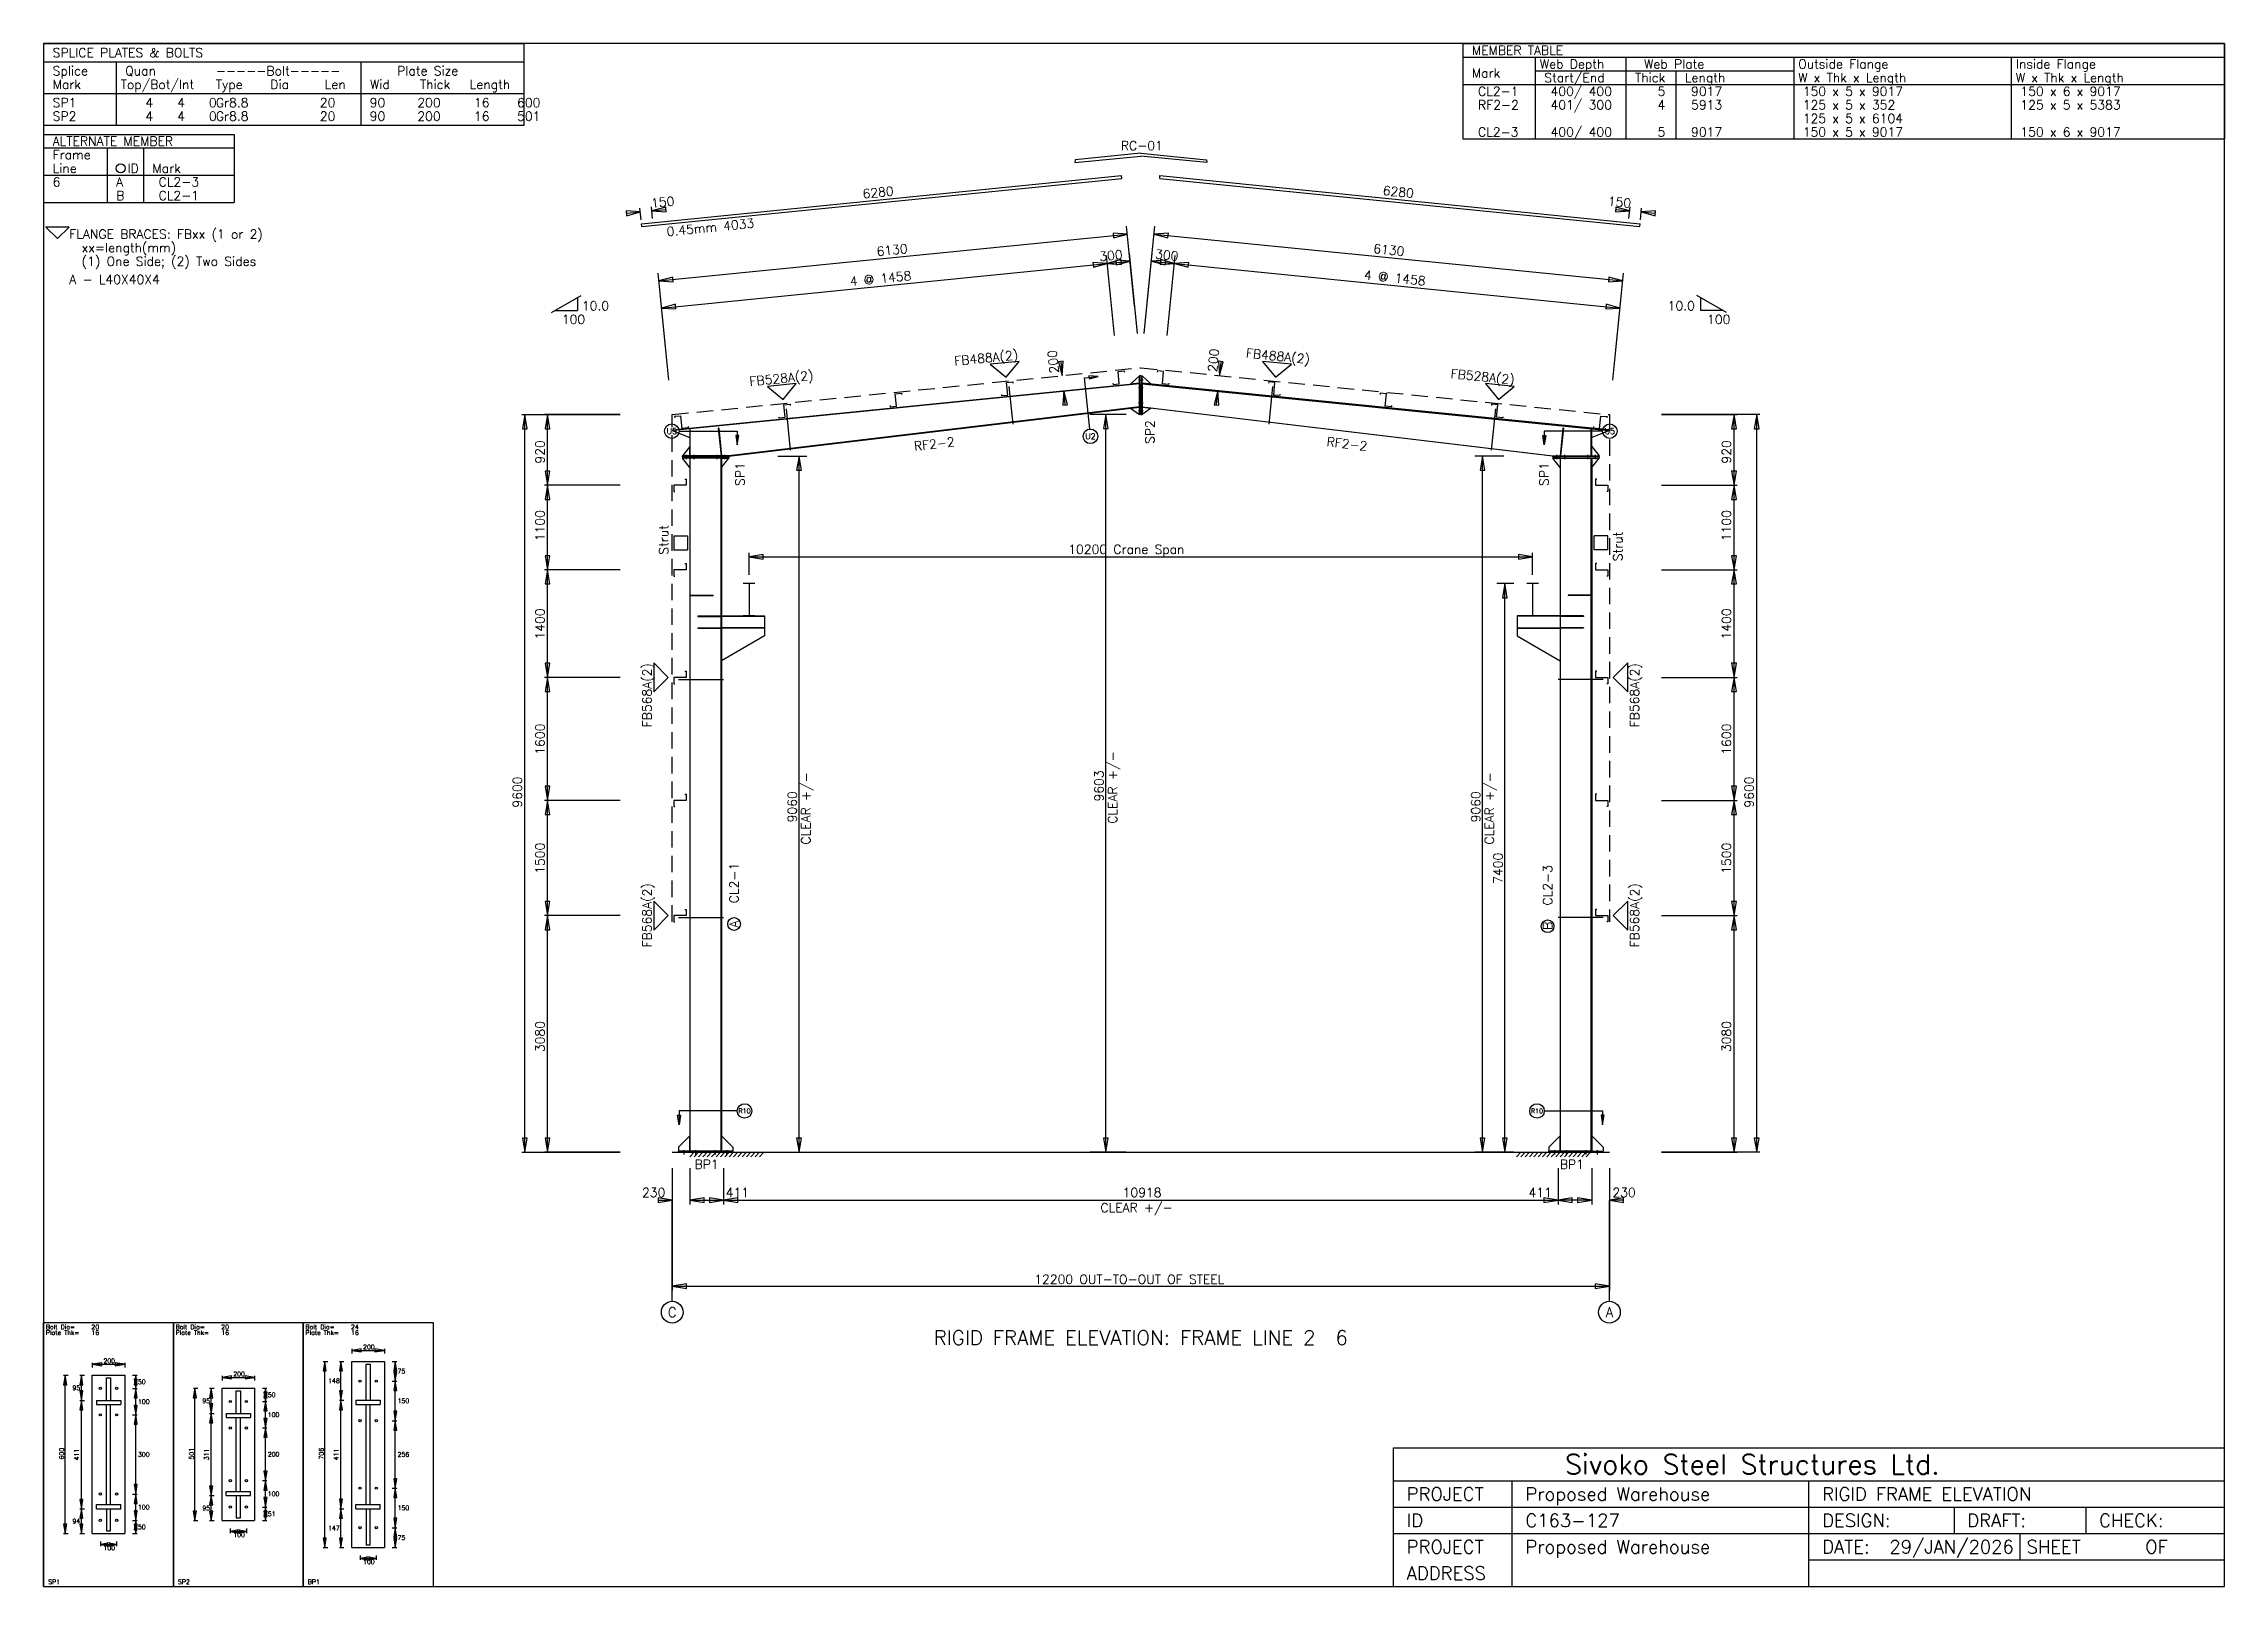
# Model space of a CAD drawing. Extents: x 0 to 28390, y 0 to 20076.
import ezdxf
from ezdxf.enums import TextEntityAlignment as Align

# ---------------------------------------------------------------- set-up
doc = ezdxf.new("R2010")
doc.units = 0
doc.linetypes.add('CONTIN', pattern=[0])
doc.linetypes.add('DASHED', pattern=[321.91, 214.61, -107.3])
doc.layers.get('0').update_dxf_attribs({"linetype": 'CONTIN'})
for name, color, linetype in [('1', 7, 'CONTIN'), ('10', 10, 'CONTIN'), ('11', 7, 'CONTIN'), ('12', 6, 'CONTIN'), ('13', 1, 'CONTIN'), ('14', 7, 'CONTIN'), ('15', 7, 'CONTIN'), ('2', 6, 'CONTIN'), ('22', 7, 'CONTIN'), ('26', 7, 'CONTIN'), ('3', 7, 'CONTIN'), ('5', 5, 'DASHED'), ('7', 7, 'CONTIN')]:
    doc.layers.add(name, color=color, linetype=linetype)
doc.styles.add('SIMPLEX', font='SIMPLEX')

msp = doc.modelspace()

# ---------------------------------------------------------------- texts
at = {"layer": '14', "style": 'SIMPLEX'}
for s, height, p in [('Sivoko Steel Structures Ltd.', 257.536621, (19805.3047, 1459.37402)), ('PROJECT', 171.691086, (17745.0137, 1115.99207)), ('Proposed Warehouse', 171.691086, (19290.2324, 1115.99207)), ('RIGID FRAME ELEVATION', 171.691086, (23153.2832, 1115.99207)), ('ID', 171.691086, (17745.0137, 772.609863)), ('C163-127', 171.691086, (19290.2324, 772.609863)), ('DESIGN:', 171.691086, (23153.2832, 772.609863)), ('DRAFT:', 171.691086, (25041.8848, 772.609863)), ('CHECK:', 171.691086, (26758.7949, 772.609863)), ('PROJECT', 171.691086, (17745.0137, 429.227722)), ('Proposed Warehouse', 171.691086, (19290.2324, 429.227722)), ('DATE:', 171.691086, (23153.2832, 429.227722)), ('29/JAN/2026', 171.691086, (24028.9063, 429.227722)), ('SHEET', 171.691086, (25814.4941, 429.227722)), ('OF', 171.691086, (27359.7129, 429.227722)), ('ADDRESS', 171.691086, (17745.0137, 85.845543))]:
    msp.add_text(s, height=height, dxfattribs=at).set_placement(p)

# ---------------------------------------------------------------- blocks, each defined once
blk = doc.blocks.new('ARROWF')
for p, q in [((0, 0), (-184, 31)), ((-184, 31), (-184, -31)), ((-184, -31), (0, 0))]:
    blk.add_line(p, q)
blk = doc.blocks.new('EPBLK1')
for p, q in [((0, 0), (0, 1716.91077)), ((0, 1716.91077), (844.936401, 1716.91077)), ((844.936401, 1716.91077), (844.936401, 0)), ((316.851135, 343.382141), (316.851135, 1373.52869)), ((316.851135, 1373.52869), (528.085266, 1373.52869)), ((409.05481, 1210.422), (409.05481, 1356.08459)), ((409.05481, 1356.08459), (435.881561, 1356.08459)), ((435.881561, 1356.08459), (435.881561, 1210.422)), ((528.085266, 1373.52869), (528.085266, 343.382141)), ((343.255402, 1210.422), (501.681, 1210.422)), ((343.255402, 1210.422), (343.255402, 1183.59521)), ((343.255402, 1183.59521), (501.681, 1183.59521)), ((409.05481, 531.59845), (409.05481, 1183.59521)), ((435.881561, 531.59845), (435.881561, 1183.59521)), ((501.681, 1210.422), (501.681, 1183.59521)), ((343.255402, 531.59845), (501.681, 531.59845)), ((343.255402, 504.771698), (343.255402, 531.59845)), ((343.255402, 504.771698), (501.681, 504.771698)), ((409.05481, 504.771698), (409.05481, 360.825958)), ((435.881561, 360.825958), (435.881561, 504.771698)), ((501.681, 504.771698), (501.681, 531.59845)), ((316.851135, 343.382141), (528.085266, 343.382141)), ((409.05481, 360.825958), (435.881561, 360.825958)), ((0, 0), (844.936401, 0))]:
    blk.add_line(p, q)
for centre in [(369.659668, 1287.68298), (475.276703, 1287.68298), (369.659668, 1115.99194), (475.276703, 1115.99194), (369.659668, 600.918762), (475.276703, 600.918762), (369.659668, 429.227661), (475.276703, 429.227661)]:
    blk.add_circle(centre, 7.377351)
at = {"layer": '2'}
for p, q in [((316.851135, 1454.54529), (316.851135, 1425.03589)), ((316.851135, 1444.70874), (528.085266, 1444.70874)), ((528.085266, 1454.54529), (528.085266, 1425.03589)), ((129.958267, 1373.52869), (159.467667, 1373.52869)), ((139.794739, 343.382141), (139.794739, 1373.52869)), ((235.834442, 1373.52869), (265.343842, 1373.52869)), ((245.670898, 1210.422), (245.670898, 1373.52869)), ((579.59259, 1373.52869), (609.10199, 1373.52869)), ((579.59259, 1287.68298), (609.10199, 1287.68298)), ((579.59259, 1287.68298), (609.10199, 1287.68298)), ((599.265442, 1287.68298), (599.265442, 1373.52869)), ((599.265442, 1115.99194), (599.265442, 1287.68298)), ((235.834442, 1210.422), (265.343842, 1210.422)), ((235.834442, 1210.422), (265.343842, 1210.422)), ((245.670898, 504.771698), (245.670898, 1210.422)), ((579.59259, 1115.99194), (609.10199, 1115.99194)), ((579.59259, 1115.99194), (609.10199, 1115.99194)), ((599.265442, 600.918762), (599.265442, 1115.99194)), ((579.59259, 600.918762), (609.10199, 600.918762)), ((579.59259, 600.918762), (609.10199, 600.918762)), ((599.265442, 429.227661), (599.265442, 600.918762)), ((235.834442, 504.771698), (265.343842, 504.771698)), ((235.834442, 504.771698), (265.343842, 504.771698)), ((245.670898, 343.382141), (245.670898, 504.771698)), ((579.59259, 429.227661), (609.10199, 429.227661)), ((579.59259, 429.227661), (609.10199, 429.227661)), ((599.265442, 343.382141), (599.265442, 429.227661)), ((129.958267, 343.382141), (159.467667, 343.382141)), ((235.834442, 343.382141), (265.343842, 343.382141)), ((369.659668, 291.874817), (369.659668, 262.365417)), ((475.276703, 291.874817), (475.276703, 262.365417)), ((579.59259, 343.382141), (609.10199, 343.382141)), ((369.659668, 272.201874), (475.276703, 272.201874))]:
    blk.add_line(p, q, dxfattribs=at)
at = {"layer": '2', "xscale": 0.333, "yscale": 0.333, "zscale": 0.333}
for p, rotation in [((316.851135, 1444.70874), 180), ((139.794739, 1373.52869), 90), ((245.670898, 1373.52869), 89.9999847), ((599.265442, 1373.52869), 89.9999847), ((599.265442, 1287.68298), 89.9999847), ((599.265442, 1287.68298), 270), ((245.670898, 1210.422), 89.9999847), ((245.670898, 1210.422), 270), ((599.265442, 1115.99194), 270), ((599.265442, 1115.99194), 89.9999847), ((599.265442, 600.918762), 89.9999847), ((599.265442, 600.918762), 270), ((245.670898, 504.771698), 89.9999847), ((245.670898, 504.771698), 270), ((599.265442, 429.227661), 89.9999847), ((599.265442, 429.227661), 270), ((139.794739, 343.382141), 270), ((245.670898, 343.382141), 270), ((599.265442, 343.382141), 270), ((369.659668, 272.201874), 180)]:
    blk.add_blockref('ARROWF', p, dxfattribs=dict(at, rotation=rotation))
for p in [(528.085266, 1444.70874), (475.276703, 272.201874)]:
    blk.add_blockref('ARROWF', p, dxfattribs=at)
at = {"layer": '11', "style": 'SIMPLEX'}
for s, p in [('Bolt Dia=', (14.754703, 1672.64661)), ('Plate Thk=', (14.754703, 1635.75989)), ('20', (311.118713, 1672.64661)), ('16', (311.118713, 1635.75989)), ('200', (389.270142, 1452.08618)), ('50', (614.020203, 1315.85107)), ('100', (614.020203, 1187.08276)), ('300', (614.020203, 843.700623)), ('100', (614.020203, 500.318481)), ('50', (614.020203, 371.550201)), ('100', (389.270142, 235.31514)), ('SP1', (29.509405, 14.754703))]:
    blk.add_text(s, height=29.5094052, dxfattribs=at).set_placement(p)
for s, p in [('95', (238.293549, 1291.97534)), ('94', (238.293549, 424.076904))]:
    blk.add_text(s, height=29.5094052, dxfattribs=at).set_placement(p, align=Align.MIDDLE_RIGHT)
blk.add_text('600', height=29.5094052, rotation=90, dxfattribs=at).set_placement((132.417389, 825.257263))
blk.add_text('411', height=29.5094052, rotation=90, dxfattribs=at).set_placement((238.293549, 857.596863), align=Align.BOTTOM_CENTER)
blk = doc.blocks.new('EPBLK2')
for p, q in [((0, 0), (0, 1716.91077)), ((0, 1716.91077), (844.936401, 1716.91077)), ((844.936401, 1716.91077), (844.936401, 0)), ((316.851135, 428.214661), (316.851135, 1288.69604)), ((316.851135, 1288.69604), (528.085266, 1288.69604)), ((528.085266, 1288.69604), (528.085266, 428.214661)), ((409.05481, 1125.64099), (409.05481, 1271.2522)), ((409.05481, 1271.2522), (435.881561, 1271.2522)), ((435.881561, 1271.2522), (435.881561, 1125.64099)), ((343.255402, 1125.64099), (501.681, 1125.64099)), ((343.255402, 1125.64099), (343.255402, 1098.81421)), ((343.255402, 1098.81421), (501.681, 1098.81421)), ((409.05481, 618.096497), (409.05481, 1098.81421)), ((435.881561, 618.096497), (435.881561, 1098.81421)), ((501.681, 1125.64099), (501.681, 1098.81421)), ((343.255402, 618.096497), (501.681, 618.096497)), ((343.255402, 591.269714), (343.255402, 618.096497)), ((343.255402, 591.269714), (501.681, 591.269714)), ((409.05481, 591.269653), (409.05481, 445.658417)), ((435.881561, 445.658417), (435.881561, 591.269653)), ((501.681, 591.269714), (501.681, 618.096497)), ((316.851135, 428.214661), (528.085266, 428.214661)), ((409.05481, 445.658417), (435.881561, 445.658417)), ((0, 0), (844.936401, 0))]:
    blk.add_line(p, q)
for centre in [(369.659668, 1202.85046), (475.276703, 1202.85046), (369.659668, 1031.15942), (475.276703, 1031.15942), (369.659668, 687.777283), (475.276703, 687.777283), (369.659668, 516.086182), (475.276703, 516.086182)]:
    blk.add_circle(centre, 7.377351)
at = {"layer": '2'}
for p, q in [((129.958267, 1288.69604), (159.467667, 1288.69604)), ((139.794739, 428.214661), (139.794739, 1288.69604)), ((235.834442, 1288.69604), (265.343842, 1288.69604)), ((245.670898, 1125.64099), (245.670898, 1288.69604)), ((316.851135, 1369.71277), (316.851135, 1340.20337)), ((316.851135, 1359.87622), (528.085266, 1359.87622)), ((528.085266, 1369.71277), (528.085266, 1340.20337)), ((579.59259, 1288.69604), (609.10199, 1288.69604)), ((599.265442, 1202.85046), (599.265442, 1288.69604)), ((579.59259, 1202.85046), (609.10199, 1202.85046)), ((579.59259, 1202.85046), (609.10199, 1202.85046)), ((599.265442, 1031.15942), (599.265442, 1202.85046)), ((235.834442, 1125.64099), (265.343842, 1125.64099)), ((235.834442, 1125.64099), (265.343842, 1125.64099)), ((245.670898, 591.269714), (245.670898, 1125.64099)), ((579.59259, 1031.15942), (609.10199, 1031.15942)), ((579.59259, 1031.15942), (609.10199, 1031.15942)), ((599.265442, 687.777283), (599.265442, 1031.15942)), ((235.834442, 591.269714), (265.343842, 591.269714)), ((235.834442, 591.269714), (265.343842, 591.269714)), ((245.670898, 428.214661), (245.670898, 591.269714)), ((579.59259, 687.777283), (609.10199, 687.777283)), ((579.59259, 687.777283), (609.10199, 687.777283)), ((599.265442, 516.086182), (599.265442, 687.777283)), ((129.958267, 428.214661), (159.467667, 428.214661)), ((235.834442, 428.214661), (265.343842, 428.214661)), ((579.59259, 516.086182), (609.10199, 516.086182)), ((579.59259, 516.086182), (609.10199, 516.086182)), ((579.59259, 428.214661), (609.10199, 428.214661)), ((599.265442, 428.214661), (599.265442, 516.086182)), ((369.659668, 376.707336), (369.659668, 347.197937)), ((369.659668, 357.034393), (475.276703, 357.034393)), ((475.276703, 376.707336), (475.276703, 347.197937))]:
    blk.add_line(p, q, dxfattribs=at)
at = {"layer": '2', "xscale": 0.333, "yscale": 0.333, "zscale": 0.333}
for p, rotation in [((139.794739, 1288.69604), 90), ((245.670898, 1288.69604), 89.9999847), ((316.851135, 1359.87622), 180), ((599.265442, 1288.69604), 89.9999847), ((245.670898, 1125.64099), 270), ((599.265442, 1202.85046), 89.9999847), ((599.265442, 1202.85046), 270), ((245.670898, 1125.64099), 89.9999847), ((599.265442, 1031.15942), 89.9999847), ((599.265442, 1031.15942), 270), ((599.265442, 687.777283), 270), ((245.670898, 591.269714), 89.9999847), ((245.670898, 591.269714), 270), ((599.265442, 687.777283), 89.9999847), ((599.265442, 516.086182), 270), ((139.794739, 428.214661), 270), ((245.670898, 428.214661), 270), ((599.265442, 516.086182), 89.9999847), ((599.265442, 428.214661), 270), ((369.659668, 357.034393), 180)]:
    blk.add_blockref('ARROWF', p, dxfattribs=dict(at, rotation=rotation))
for p in [(528.085266, 1359.87622), (475.276703, 357.034393)]:
    blk.add_blockref('ARROWF', p, dxfattribs=at)
at = {"layer": '11', "style": 'SIMPLEX'}
for s, p in [('Bolt Dia=', (14.754703, 1672.64661)), ('Plate Thk=', (14.754703, 1635.75989)), ('20', (311.118713, 1672.64661)), ('16', (311.118713, 1635.75989)), ('200', (389.270142, 1367.25354)), ('50', (614.020203, 1231.01855)), ('100', (614.020203, 1102.25024)), ('200', (614.020203, 844.713623)), ('100', (614.020203, 587.177063)), ('51', (614.020203, 457.395721)), ('100', (389.270142, 320.147644)), ('SP2', (29.509405, 14.754703))]:
    blk.add_text(s, height=29.5094052, dxfattribs=at).set_placement(p)
for p in [(238.293549, 1207.16858), (238.293549, 509.742188)]:
    blk.add_text('95', height=29.5094052, dxfattribs=at).set_placement(p, align=Align.MIDDLE_RIGHT)
blk.add_text('501', height=29.5094052, rotation=90, dxfattribs=at).set_placement((132.417389, 825.257263))
blk.add_text('311', height=29.5094052, rotation=90, dxfattribs=at).set_placement((238.293549, 858.455322), align=Align.BOTTOM_CENTER)
blk = doc.blocks.new('EPBLK3')
for p, q in [((0, 0), (0, 1716.91077)), ((0, 1716.91077), (844.936401, 1716.91077)), ((844.936401, 1716.91077), (844.936401, 0)), ((316.851135, 252.815094), (316.851135, 1464.09546)), ((316.851135, 1464.09546), (528.085266, 1464.09546)), ((409.05481, 1210.85132), (409.05481, 1446.65173)), ((409.05481, 1446.65173), (435.881561, 1446.65173)), ((435.881561, 1446.65173), (435.881561, 1210.85132)), ((528.085266, 1464.09546), (528.085266, 252.815094)), ((343.255402, 1210.85132), (501.681, 1210.85132)), ((343.255402, 1210.85132), (343.255402, 1184.02454)), ((343.255402, 1184.02454), (501.681, 1184.02454)), ((409.05481, 532.02771), (409.05481, 1184.02454)), ((435.881561, 532.02771), (435.881561, 1184.02454)), ((501.681, 1210.85132), (501.681, 1184.02454)), ((343.255402, 532.02771), (501.681, 532.02771)), ((343.255402, 505.200928), (343.255402, 532.02771)), ((343.255402, 505.200928), (501.681, 505.200928)), ((409.05481, 505.200928), (409.05481, 270.258911)), ((435.881561, 270.258911), (435.881561, 505.200928)), ((501.681, 505.200928), (501.681, 532.02771)), ((316.851135, 252.815094), (528.085266, 252.815094)), ((409.05481, 270.258911), (435.881561, 270.258911)), ((0, 0), (844.936401, 0))]:
    blk.add_line(p, q)
for centre in [(369.659668, 1335.32727), (475.276703, 1335.32727), (369.659668, 1077.79065), (475.276703, 1077.79065), (369.659668, 639.119995), (475.276703, 639.119995), (369.659668, 381.583313), (475.276703, 381.583313)]:
    blk.add_circle(centre, 7.377351)
at = {"layer": '2'}
for p, q in [((129.958267, 1464.09546), (159.467667, 1464.09546)), ((139.794739, 252.815094), (139.794739, 1464.09546)), ((235.834442, 1464.09546), (265.343842, 1464.09546)), ((245.670898, 1210.85132), (245.670898, 1464.09546)), ((316.851135, 1545.1123), (316.851135, 1515.60291)), ((316.851135, 1535.27588), (528.085266, 1535.27588)), ((528.085266, 1545.1123), (528.085266, 1515.60291)), ((579.59259, 1464.09546), (609.10199, 1464.09546)), ((599.265442, 1335.32727), (599.265442, 1464.09546)), ((579.59259, 1335.32727), (609.10199, 1335.32727)), ((579.59259, 1335.32727), (609.10199, 1335.32727)), ((599.265442, 1077.79065), (599.265442, 1335.32727)), ((235.834442, 1210.85132), (265.343842, 1210.85132)), ((235.834442, 1210.85132), (265.343842, 1210.85132)), ((245.670898, 505.200928), (245.670898, 1210.85132)), ((579.59259, 1077.79065), (609.10199, 1077.79065)), ((579.59259, 1077.79065), (609.10199, 1077.79065)), ((599.265442, 639.119995), (599.265442, 1077.79065)), ((579.59259, 639.119995), (609.10199, 639.119995)), ((579.59259, 639.119995), (609.10199, 639.119995)), ((599.265442, 381.583313), (599.265442, 639.119995)), ((235.834442, 505.200928), (265.343842, 505.200928)), ((235.834442, 505.200928), (265.343842, 505.200928)), ((245.670898, 252.815094), (245.670898, 505.200928)), ((579.59259, 381.583313), (609.10199, 381.583313)), ((579.59259, 381.583313), (609.10199, 381.583313)), ((599.265442, 252.815094), (599.265442, 381.583313)), ((129.958267, 252.815094), (159.467667, 252.815094)), ((235.834442, 252.815094), (265.343842, 252.815094)), ((369.659668, 201.30777), (369.659668, 171.79837)), ((369.659668, 181.634827), (475.276703, 181.634827)), ((475.276703, 201.30777), (475.276703, 171.79837)), ((579.59259, 252.815094), (609.10199, 252.815094))]:
    blk.add_line(p, q, dxfattribs=at)
at = {"layer": '2', "xscale": 0.333, "yscale": 0.333, "zscale": 0.333}
for p, rotation in [((139.794739, 1464.09546), 90), ((245.670898, 1464.09546), 89.9999847), ((316.851135, 1535.27588), 180), ((599.265442, 1464.09546), 89.9999847), ((599.265442, 1335.32727), 89.9999847), ((599.265442, 1335.32727), 270), ((245.670898, 1210.85132), 89.9999847), ((245.670898, 1210.85132), 270), ((599.265442, 1077.79065), 270), ((599.265442, 1077.79065), 89.9999847), ((599.265442, 639.119995), 89.9999847), ((599.265442, 639.119995), 270), ((245.670898, 505.200928), 89.9999847), ((245.670898, 505.200928), 270), ((599.265442, 381.583313), 270), ((139.794739, 252.815094), 270), ((245.670898, 252.815094), 270), ((599.265442, 381.583313), 89.9999847), ((599.265442, 252.815094), 270), ((369.659668, 181.634827), 180)]:
    blk.add_blockref('ARROWF', p, dxfattribs=dict(at, rotation=rotation))
for p in [(528.085266, 1535.27588), (475.276703, 181.634827)]:
    blk.add_blockref('ARROWF', p, dxfattribs=at)
at = {"layer": '11', "style": 'SIMPLEX'}
for s, p in [('Bolt Dia=', (14.754703, 1672.64661)), ('Plate Thk=', (14.754703, 1635.75989)), ('24', (311.118713, 1672.64661)), ('16', (311.118713, 1635.75989)), ('200', (389.270142, 1542.65308)), ('75', (614.020203, 1384.95667)), ('150', (614.020203, 1191.80432)), ('256', (614.020203, 843.700623)), ('150', (614.020203, 495.596985)), ('75', (614.020203, 302.444519)), ('100', (389.270142, 144.748077)), ('BP1', (29.509405, 14.754703))]:
    blk.add_text(s, height=29.5094052, dxfattribs=at).set_placement(p)
for s, p in [('148', (238.293549, 1337.47339)), ('147', (238.293549, 379.008026))]:
    blk.add_text(s, height=29.5094052, dxfattribs=at).set_placement(p, align=Align.MIDDLE_RIGHT)
blk.add_text('706', height=29.5094052, rotation=90, dxfattribs=at).set_placement((132.417389, 825.257263))
blk.add_text('411', height=29.5094052, rotation=90, dxfattribs=at).set_placement((238.293549, 858.026123), align=Align.BOTTOM_CENTER)
blk = doc.blocks.new('WSECTN')
for p, q in [((-76.2, 25.4), (76.2, 25.4)), ((0, 0), (0, 25.4)), ((-76.2, 0), (76.2, 0))]:
    blk.add_line(p, q)
blk = doc.blocks.new('ZCOL')
for p, q in [((10.2, 0), (0, 0)), ((0, 0), (0, -25.4)), ((10.2, -2.5), (10.2, 0)), ((-10.2, -25.4), (-10.2, -22.9)), ((0, -25.4), (-10.2, -25.4))]:
    blk.add_line(p, q)
blk = doc.blocks.new('MARKER')
for p, q in [((188.860168, 188.860168), (-188.86015, 188.860168)), ((-188.86015, 188.860168), (0, 0)), ((0, 0), (188.860168, 188.860168))]:
    blk.add_line(p, q)
blk = doc.blocks.new('CUTFRM')
for p, q in [((0, 0), (0, -25.4)), ((0, -25.4), (-179.41716, -25.4))]:
    blk.add_line(p, q)
blk = doc.blocks.new('ARROWPF')
for p, q in [((0, 0), (-123, 20)), ((-123, 20), (-123, -20)), ((-123, -20), (0, 0))]:
    blk.add_line(p, q)
blk = doc.blocks.new('FRAME2')
at = {"layer": '1'}
for p, q in [((5242.01367, 12879.1055), (6099.99951, 12964.9033)), ((5245.80469, 12917.0156), (5242.01367, 12879.1055)), ((6100, 13002.4355), (5245.80469, 12917.0156)), ((6957.98584, 12879.1055), (6099.99951, 12964.9033)), ((6100, 13002.4355), (6954.19434, 12917.0156)), ((6954.19434, 12917.0156), (6957.98584, 12879.1055)), ((-399.19662, 12084.4854), (5850.03467, 12709.4082)), ((-395.40555, 12046.5742), (5853.82568, 12671.498)), ((5853.82568, 12671.498), (5850.03467, 12709.4082)), ((6346.1499, 12671.5), (6349.94092, 12709.4111)), ((6346.1499, 12671.5), (12595.4043, 12046.5742)), ((6349.94092, 12709.4111), (12599.1963, 12084.4854)), ((-395.40555, 12046.5742), (-399.19662, 12084.4854)), ((12595.4043, 12046.5742), (12599.1963, 12084.4854)), ((10, 9400.00195), (6083.50195, 10007.3506)), ((6084, 10002.377), (10.498, 9395.02734)), ((6084, 10002.377), (235, 9417.47754)), ((4383.83203, 9966.5957), (4433.01465, 9474.76758)), ((5964, 9995.40137), (6084, 10104.0283)), ((6084, 10007.4014), (5964, 9995.40137)), ((6071.2998, 10053.9766), (6128.7002, 10053.9766)), ((6071.2998, 10053.9766), (6128.7002, 10053.9766)), ((6071.2998, 9953.97559), (6128.7002, 9953.97559)), ((6071.2998, 9953.97559), (6128.7002, 9953.97559)), ((6084, 10002.377), (6083.50195, 10007.3506)), ((6084, 10104.0283), (6084, 10104.0283)), ((6084, 10007.4014), (6084, 10104.0283)), ((6084, 9602.79492), (6084, 10103.9766)), ((6100, 10103.9766), (6084, 10103.9766)), ((6084, 10002.377), (6084, 9700.89258)), ((6100, 10103.9766), (6100, 9602.79492)), ((6100, 10103.9766), (6100, 9602.79492)), ((6100, 10103.9766), (6116, 10103.9766)), ((6236, 9995.40137), (6116, 10104.0283)), ((6116, 10104.0283), (6116, 10104.0283)), ((6116, 10007.4014), (6116, 10104.0283)), ((6116, 9602.79492), (6116, 10103.9766)), ((6116, 10007.4014), (6236, 9995.40137)), ((6116, 10002.377), (6116.49805, 10007.3506)), ((6116, 10002.377), (6116, 9700.89258)), ((6116, 10002.377), (11965, 9417.47754)), ((6116, 10002.377), (12189.502, 9395.02734)), ((12190, 9400.00195), (6116.49805, 10007.3506)), ((7816.14355, 9966.59863), (7766.96045, 9474.77051)), ((6084, 9700.89258), (738, 9065.28223)), ((6083.41016, 9700.82227), (738, 9065.28223)), ((738.590027, 9060.31738), (6084, 9695.85645)), ((1483.09973, 9676.52344), (1537.05554, 9136.96191)), ((6084, 9695.85645), (5964, 9681.58984)), ((5964, 9681.58984), (6084, 9602.79492)), ((6071.2998, 9753.97656), (6128.7002, 9753.97656)), ((6071.2998, 9753.97656), (6128.7002, 9753.97656)), ((6071.2998, 9653.97754), (6128.7002, 9653.97754)), ((6071.2998, 9653.97754), (6128.7002, 9653.97754)), ((6083.41016, 9700.82227), (6084, 9695.85645)), ((6084, 9695.85645), (6084, 9602.79492)), ((6116, 9700.89258), (11461.999, 9065.2832)), ((6116.58984, 9700.82227), (6116, 9695.85645)), ((11461.4092, 9060.31836), (6116, 9695.85645)), ((6116, 9695.85645), (6236, 9681.58984)), ((6116, 9695.85645), (6116, 9602.79492)), ((6236, 9681.58984), (6116, 9602.79492)), ((6116.58984, 9700.82227), (11461.999, 9065.2832)), ((10716.877, 9676.52539), (10662.9199, 9136.96582)), ((229.999985, 9416.97656), (0, 9393.97754)), ((0, 9393.97754), (229.999985, 9301.97656)), ((10.498, 9395.02734), (10, 9400.00195)), ((235, 9416.97656), (229.999985, 9416.97656)), ((229.999985, 9416.97656), (229.999985, 9065.28223)), ((235, 9065.28223), (235, 9417.47754)), ((235, 9065.28223), (235, 9416.97656)), ((605.163025, 9423.79395), (599.193054, 9423.19629)), ((605.163025, 9423.79395), (599.193054, 9423.19629)), ((599.193054, 9423.19629), (635.015015, 9064.9834)), ((599.193054, 9423.19629), (635.015015, 9064.9834)), ((605.163025, 9423.79395), (640.984985, 9065.58105)), ((605.163025, 9423.79395), (640.984985, 9065.58105)), ((6100, 9602.79492), (6084, 9602.79492)), ((6084, 9602.79492), (6084, 9602.79492)), ((6100, 9602.79492), (6116, 9602.79492)), ((6116, 9602.79492), (6116, 9602.79492)), ((11594.8359, 9423.79395), (11559.0146, 9065.58105)), ((11594.8359, 9423.79395), (11559.0146, 9065.58105)), ((11600.8066, 9423.19629), (11564.9834, 9064.98438)), ((11600.8066, 9423.19629), (11564.9834, 9064.98438)), ((11600.8066, 9423.19629), (11594.8359, 9423.79395)), ((11600.8066, 9423.19629), (11594.8359, 9423.79395)), ((11965, 9065.2832), (11965, 9417.47754)), ((11965, 9416.97656), (11965, 9065.2832)), ((11965, 9416.97656), (11969.999, 9416.97656)), ((11969.999, 9065.2832), (11969.999, 9416.97656)), ((11969.999, 9416.97656), (12199.999, 9393.97754)), ((12199.999, 9393.97754), (11969.999, 9301.97656)), ((12189.502, 9395.02734), (12190, 9400.00195)), ((229.999985, 9185.28223), (135, 9065.28223)), ((229.999985, 9065.28223), (229.999985, 9185.28223)), ((11969.999, 9065.2832), (11969.999, 9185.28223)), ((11969.999, 9185.28223), (12065, 9065.2832)), ((735, 9065.28223), (135, 9065.28223)), ((135, 9049.28223), (135, 9065.28223)), ((135, 9065.28223), (135, 9065.28223)), ((229.999985, 9065.28223), (135, 9065.28223)), ((135, 9049.28223), (735, 9049.28223)), ((135, 9049.28223), (135, 9033.28223)), ((135, 9049.28223), (735, 9049.28223)), ((735, 9033.28223), (135, 9033.28223)), ((229.999985, 8913.2832), (135, 9033.28223)), ((135, 9033.28223), (135, 9033.28223)), ((229.999985, 9033.28223), (135, 9033.28223)), ((185, 9020.58301), (185, 9077.98242)), ((185, 9020.58301), (185, 9077.98242)), ((235, 9065.28223), (229.999985, 9065.28223)), ((235, 9033.28223), (229.999985, 9033.28223)), ((229.999985, 9033.28223), (229.999985, 16)), ((229.999985, 9033.28223), (229.999985, 8913.2832)), ((738, 9065.28223), (235, 9065.28223)), ((635, 9033.28223), (235, 9033.28223)), ((235, 16), (235, 9033.28223)), ((235, 16), (235, 9033.28223)), ((285, 9020.58301), (285, 9077.98242)), ((285, 9020.58301), (285, 9077.98242)), ((585, 9020.58301), (585, 9077.98242)), ((585, 9020.58301), (585, 9077.98242)), ((635, 16), (635, 9033.28223)), ((635, 9033.28223), (635, 9033.28223)), ((635, 16), (635, 9033.28223)), ((635, 9033.28223), (641, 9033.28223)), ((640.984985, 9065.58105), (635.015015, 9064.9834)), ((640.984985, 9065.58105), (635.015015, 9064.9834)), ((641, 9033.28223), (641, 16)), ((641, 9033.28223), (641, 8913.2832)), ((641, 8913.2832), (735, 9033.28223)), ((641, 9033.28223), (735, 9033.28223)), ((685, 9020.58301), (685, 9077.98242)), ((685, 9020.58301), (685, 9077.98242)), ((735, 9049.28223), (735, 9065.28223)), ((735, 9049.28223), (735, 9033.28223)), ((735, 9033.28223), (735, 9033.28223)), ((738, 9065.28223), (738.590027, 9060.31738)), ((11461.999, 9065.2832), (11461.4092, 9060.31836)), ((11461.999, 9065.2832), (11965, 9065.2832)), ((11464.998, 9049.2832), (11464.998, 9065.2832)), ((11464.998, 9065.2832), (12065, 9065.2832)), ((12065, 9049.2832), (11464.998, 9049.2832)), ((12065, 9049.2832), (11464.998, 9049.2832)), ((11464.998, 9049.2832), (11464.998, 9033.2832)), ((11464.998, 9033.2832), (12065, 9033.2832)), ((11559, 8913.28418), (11464.998, 9033.2832)), ((11464.998, 9033.2832), (11464.998, 9033.2832)), ((11559, 9033.2832), (11464.998, 9033.2832)), ((11515, 9077.9834), (11515, 9020.58301)), ((11515, 9077.9834), (11515, 9020.58301)), ((11564.999, 9033.2832), (11559, 9033.2832)), ((11559, 9033.2832), (11559, 16)), ((11559, 9033.2832), (11559, 8913.28418)), ((11564.9834, 9064.98438), (11559.0146, 9065.58105)), ((11564.9834, 9064.98438), (11559.0146, 9065.58105)), ((11564.999, 16), (11564.999, 9033.2832)), ((11564.999, 9033.2832), (11564.999, 9033.2832)), ((11564.999, 9033.2832), (11965, 9033.2832)), ((11564.999, 16), (11564.999, 9033.2832)), ((11615, 9077.9834), (11615, 9020.58301)), ((11615, 9077.9834), (11615, 9020.58301)), ((11915, 9077.9834), (11915, 9020.58301)), ((11915, 9077.9834), (11915, 9020.58301)), ((11965, 9065.2832), (11969.999, 9065.2832)), ((11965, 16), (11965, 9033.2832)), ((11965, 16), (11965, 9033.2832)), ((11965, 9033.2832), (11969.999, 9033.2832)), ((11969.999, 9065.2832), (12065, 9065.2832)), ((11969.999, 9033.2832), (11969.999, 16)), ((11969.999, 9033.2832), (11969.999, 8913.28418)), ((11969.999, 8913.28418), (12065, 9033.2832)), ((11969.999, 9033.2832), (12065, 9033.2832)), ((12015, 9077.9834), (12015, 9020.58301)), ((12015, 9077.9834), (12015, 9020.58301)), ((12065, 9049.2832), (12065, 9065.2832)), ((12065, 9065.2832), (12065, 9065.2832)), ((12065, 9049.2832), (12065, 9033.2832)), ((12065, 9033.2832), (12065, 9033.2832)), ((235, 7250), (535, 7250)), ((235, 7250), (235, 7243.99951)), ((235, 7250), (535, 7250)), ((235, 7250), (235, 7243.99951)), ((235, 7243.99951), (535, 7243.99951)), ((235, 7243.99951), (535, 7243.99951)), ((535, 7250), (535, 7243.99951)), ((535, 7250), (535, 7243.99951)), ((11965, 7250), (11664.999, 7250)), ((11664.999, 7250), (11664.999, 7243.99951)), ((11965, 7250), (11664.999, 7250)), ((11664.999, 7250), (11664.999, 7243.99951)), ((11965, 7243.99951), (11664.999, 7243.99951)), ((11965, 7243.99951), (11664.999, 7243.99951)), ((11965, 7250), (11965, 7243.99951)), ((11965, 7250), (11965, 7243.99951)), ((335, 6980), (635, 6980)), ((335, 6980), (335, 6972)), ((335, 6980), (635, 6980)), ((335, 6980), (335, 6972)), ((335, 6972), (635, 6972)), ((335, 6972), (635, 6972)), ((335, 6825.99951), (635, 6825.99951)), ((335, 6825.99951), (335, 6820)), ((335, 6825.99951), (635, 6825.99951)), ((335, 6825.99951), (335, 6820)), ((335, 6820), (635, 6820)), ((335, 6820), (635, 6820)), ((635, 6980), (635, 6972)), ((635, 6980), (635, 6972)), ((635, 6825.99951), (635, 6820)), ((635, 6825.99951), (635, 6820)), ((641, 6980), (1200, 6980)), ((641, 6980), (1200, 6980)), ((641, 6974.99951), (1200, 6974.99951)), ((641, 6974.99951), (1200, 6974.99951)), ((1200, 6824.99951), (641, 6824.99951)), ((1200, 6824.99951), (641, 6824.99951)), ((1200, 6820), (641, 6820)), ((1200, 6820), (641, 6820)), ((1200, 6980), (1200, 6820)), ((1200, 6980), (1200, 6820)), ((1200, 6820), (1200, 6720)), ((11559, 6980), (11000, 6980)), ((11000, 6980), (11000, 6820)), ((11559, 6980), (11000, 6980)), ((11000, 6980), (11000, 6820)), ((11559, 6974.99951), (11000, 6974.99951)), ((11559, 6974.99951), (11000, 6974.99951)), ((11000, 6824.99951), (11559, 6824.99951)), ((11000, 6824.99951), (11559, 6824.99951)), ((11000, 6820), (11559, 6820)), ((11000, 6820), (11000, 6720)), ((11000, 6820), (11559, 6820)), ((11865, 6980), (11564.999, 6980)), ((11564.999, 6980), (11564.999, 6972)), ((11865, 6980), (11564.999, 6980)), ((11564.999, 6980), (11564.999, 6972)), ((11865, 6972), (11564.999, 6972)), ((11865, 6972), (11564.999, 6972)), ((11865, 6825.99951), (11564.999, 6825.99951)), ((11564.999, 6825.99951), (11564.999, 6820)), ((11865, 6825.99951), (11564.999, 6825.99951)), ((11564.999, 6825.99951), (11564.999, 6820)), ((11865, 6820), (11564.999, 6820)), ((11865, 6820), (11564.999, 6820)), ((11865, 6980), (11865, 6972)), ((11865, 6980), (11865, 6972)), ((11865, 6825.99951), (11865, 6820)), ((11865, 6825.99951), (11865, 6820)), ((1200, 6720), (641, 6397.26074)), ((11000, 6720), (11559, 6397.26074)), ((80.431946, 6154.24658), (668.101929, 6154.24561)), ((12119.5713, 6154.24658), (11531.9014, 6154.24658)), ((80.430977, 3054.24634), (668.100952, 3054.24609)), ((12119.5723, 3054.24536), (11531.9023, 3054.24536)), ((229.999985, 213.5), (82.499992, 66)), ((82.499992, 66), (82.499992, 16)), ((788, 16), (82.499992, 16)), ((82.499992, 0), (82.499992, 16)), ((229.999985, 16), (82.499992, 16)), ((82.499992, 0), (788, 0)), ((157.5, -28.700001), (157.5, 28.700001)), ((229.999985, 16), (229.999985, 213.5)), ((235, 16), (229.999985, 16)), ((235, 16), (635, 16)), ((307.5, -28.700001), (307.5, 28.700001)), ((563, -28.700001), (563, 28.700001)), ((635, 16), (641, 16)), ((641, 16), (641, 213)), ((641, 213), (788, 66)), ((641, 16), (788, 16)), ((713, -28.700001), (713, 28.700001)), ((788, 66), (788, 16)), ((788, 0), (788, 16)), ((11559, 213), (11411.999, 66)), ((11411.999, 66), (11411.999, 16)), ((11411.999, 0), (11411.999, 16)), ((11411.999, 16), (12117.5, 16)), ((11559, 16), (11411.999, 16)), ((12117.5, 0), (11411.999, 0)), ((11486.999, 28.700001), (11486.999, -28.700001)), ((11559, 16), (11559, 213)), ((11564.999, 16), (11559, 16)), ((11965, 16), (11564.999, 16)), ((11637, 28.700001), (11637, -28.700001)), ((11892.499, 28.700001), (11892.499, -28.700001)), ((11965, 16), (11969.999, 16)), ((11969.999, 16), (11969.999, 213.5)), ((11969.999, 213.5), (12117.5, 66)), ((11969.999, 16), (12117.5, 16)), ((12042.5, 28.700001), (12042.5, -28.700001)), ((12117.5, 66), (12117.5, 16)), ((12117.5, 0), (12117.5, 16))]:
    blk.add_line(p, q, dxfattribs=at)
at = {"layer": '10'}
for p, q in [((19.052494, 8020.47559), (19.052437, 7839.5249)), ((19.052494, 8020.47559), (200.002487, 8020.47559)), ((200.002487, 8020.47559), (200.002426, 7839.5249)), ((12180.9482, 8020.47559), (11999.998, 8020.47559)), ((11999.998, 7839.5249), (11999.998, 8020.47559)), ((12180.9482, 7839.5249), (12180.9482, 8020.47559)), ((19.052437, 7839.5249), (200.002426, 7839.5249)), ((12180.9482, 7839.5249), (11999.998, 7839.5249))]:
    blk.add_line(p, q, dxfattribs=at)
at = {"layer": '12'}
for p, q in [((-404.32184, 12135.7373), (-419.59055, 12288.4248)), ((-255.06625, 12150.6631), (-270.33499, 12303.3506)), ((12455.0654, 12150.6631), (12470.334, 12303.3506)), ((12604.3213, 12135.7373), (12619.5898, 12288.4248)), ((5756.73682, 10627.4248), (5652.5249, 11669.543)), ((6055.27148, 10657.2783), (5951.06055, 11699.3955)), ((6144.72852, 10657.2783), (6248.93994, 11699.3955)), ((6443.23926, 10627.4268), (6547.45068, 11669.5449)), ((-44.727783, 10047.2783), (-148.93956, 11089.3955)), ((12244.7285, 10047.2783), (12348.9395, 11089.3955)), ((-1957.0518, 9600), (-678.31488, 9600)), ((-678.31488, 9600), (-1661.9579, 9600)), ((5909.97119, 9602.7998), (5437.8208, 9602.7998)), ((12878.3145, 9600), (13861.957, 9600)), ((14157.0508, 9600), (12878.3145, 9600)), ((1375.79797, 9060.2998), (1753.51819, 9060.2998)), ((10824.2061, 9060.2998), (10446.4854, 9060.2998)), ((-678.31488, 8680), (-1661.9579, 8680)), ((12878.3145, 8680), (13861.957, 8680)), ((-678.31488, 7580), (-1661.9579, 7580)), ((10957.9932, 7400), (10736.9404, 7400)), ((12878.3145, 7580), (13861.957, 7580)), ((-678.31488, 6180), (-1661.9579, 6180)), ((12878.3145, 6180), (13861.957, 6180)), ((-678.31488, 4580), (-1661.9579, 4580)), ((12878.3145, 4580), (13861.957, 4580)), ((-678.31488, 3080), (-1661.9579, 3080)), ((12878.3145, 3080), (13861.957, 3080)), ((-1957.0518, 0), (-678.31488, 0)), ((-678.31488, 0), (-1661.9579, 0)), ((1375.79797, 0), (1753.51819, 0)), ((5909.97119, 0), (5437.8208, 0)), ((10824.2061, 0), (10446.4854, 0)), ((10957.9932, 0.000076), (10736.9404, 0.000145)), ((12878.3145, 0), (13861.957, 0)), ((14157.0508, 0), (12878.3145, 0)), ((0, -206.02928), (0, -678.17975)), ((230.000015, -206.02928), (230.000015, -678.17975)), ((230.000015, -206.02928), (230.000015, -678.17975)), ((668.102844, -206.02928), (668.102844, -678.17975)), ((668.102844, -206.02928), (668.102844, -678.17975)), ((11531.9004, -206.02928), (11531.9004, -678.17975)), ((11531.9004, -206.02928), (11531.9004, -678.17975)), ((11970, -206.02928), (11970, -678.17975)), ((11970, -206.02928), (11970, -678.17975)), ((12200, -206.02928), (12200, -678.17975)), ((0, -324.06689), (0, -1797.1761)), ((12200, -324.06689), (12200, -1797.1761)), ((0, -1938.8212), (0, -621.52167)), ((12200, -1938.8212), (12200, -621.52167))]:
    blk.add_line(p, q, dxfattribs=at)
at = {"layer": '13'}
for centre in [(0, -2080.4663), (12200, -2080.4663)]:
    blk.add_circle(centre, 141.645126, dxfattribs=at)
at = {"layer": '2'}
for p, q in [((-590.64313, 12219.5557), (-414.46539, 12237.1729)), ((-265.20984, 12252.0986), (-89.032097, 12269.7158)), ((12289.0313, 12269.7158), (12465.209, 12252.0986)), ((12614.4648, 12237.1729), (12790.6426, 12219.5557)), ((-173.92476, 11339.248), (5926.07471, 11949.248)), ((6020.03662, 11009.6328), (5915.82471, 12051.751)), ((6179.96338, 11009.6328), (6284.17529, 12051.751)), ((6273.92529, 11949.248), (12373.9248, 11339.248)), ((-79.963326, 10399.6328), (-184.17509, 11441.751)), ((-138.68922, 10986.8926), (5961.31055, 11596.8926)), ((6238.68945, 11596.8926), (12338.6895, 10986.8926)), ((12279.9639, 10399.6328), (12384.1758, 11441.751)), ((5058.66357, 10283.8057), (5076.28174, 10107.6279)), ((7141.31201, 10283.8076), (7123.69385, 10107.6299)), ((5113.80029, 9732.44336), (5096.18213, 9908.62109)), ((7086.17578, 9732.44531), (7103.79346, 9908.62305)), ((-1917.7098, 0), (-1917.7098, 9600)), ((-1622.6157, 0), (-1622.6157, 9600)), ((5643.8501, 0), (5643.8501, 9602.7998)), ((13822.6162, 0), (13822.6162, 9600)), ((14117.709, 0), (14117.709, 9600)), ((1650.50366, 0), (1650.50366, 9060.2998)), ((10549.5, 0), (10549.5, 9060.2998)), ((1000, 7513.31641), (1000, 7800.89941)), ((1000, 7749.39209), (11200, 7749.39209)), ((11200, 7513.31641), (11200, 7800.89941)), ((10839.9551, 0.000113), (10839.9551, 7400)), ((0, 0), (12200, 0)), ((230.000015, 0), (1208.97522, 0)), ((230.000015, -56.658054), (286.658051, 0)), ((286.658051, -56.658054), (343.316101, 0)), ((343.316101, -56.658054), (399.974152, 0)), ((399.974152, -56.658054), (456.632202, 0)), ((456.632202, -56.658054), (513.290283, 0)), ((513.290283, -56.658054), (569.948364, 0)), ((569.948364, -56.658054), (626.606384, 0)), ((626.606384, -56.658054), (683.264465, 0)), ((683.264465, -56.658054), (739.922546, 0)), ((739.922546, -56.658054), (796.580627, 0)), ((796.580627, -56.658054), (853.238709, 0)), ((853.238709, -56.658054), (909.89679, 0)), ((909.89679, -56.658054), (966.554871, 0)), ((966.554871, -56.658054), (1023.21289, 0)), ((1023.21289, -56.658054), (1079.87097, 0)), ((1079.87097, -56.658054), (1136.52905, 0)), ((1136.52905, -56.658054), (1193.18713, 0)), ((10991.0254, 0), (11970, 0)), ((10991.0254, -56.658054), (11047.6826, 0)), ((11047.6826, -56.658054), (11104.3408, 0)), ((11104.3408, -56.658054), (11160.998, 0)), ((11160.998, -56.658054), (11217.6563, 0)), ((11217.6563, -56.658054), (11274.3145, 0)), ((11274.3145, -56.658054), (11330.9717, 0)), ((11330.9717, -56.658054), (11387.6299, 0)), ((11387.6299, -56.658054), (11444.2871, 0)), ((11444.2871, -56.658054), (11500.9453, 0)), ((11500.9453, -56.658054), (11557.6025, 0)), ((11557.6025, -56.658054), (11614.2607, 0)), ((11614.2607, -56.658054), (11670.918, 0)), ((11670.918, -56.658054), (11727.5762, 0)), ((11727.5762, -56.658054), (11784.2344, 0)), ((11784.2344, -56.658054), (11840.8916, 0)), ((11840.8916, -56.658054), (11897.5498, 0)), ((11897.5498, -56.658054), (11954.207, 0)), ((-177.05643, -621.52167), (0, -621.52167)), ((230.000015, -621.52167), (668.102844, -621.52167)), ((230.000015, -621.52167), (407.056458, -621.52167)), ((668.102844, -621.52167), (11531.9004, -621.52167)), ((11970, -621.52167), (11531.9004, -621.52167)), ((11970, -621.52167), (11792.9434, -621.52167)), ((12377.0566, -621.52167), (12200, -621.52167)), ((0, -1740.5182), (12200, -1740.5182))]:
    blk.add_line(p, q, dxfattribs=at)
at = {"layer": '3'}
for p, q in [((-1569.9001, 10928.0605), (-1185.5398, 11149.9717)), ((-1234.6071, 11121.6426), (-1234.6071, 10956.3896)), ((13722.6846, 10928.0605), (13338.3232, 11149.9717)), ((13387.3916, 11121.6426), (13387.3916, 10956.3896)), ((-1520.8329, 10956.3896), (-1234.6071, 10956.3896)), ((13673.6172, 10956.3896), (13387.3916, 10956.3896))]:
    blk.add_line(p, q, dxfattribs=at)
for centre in [(804.565613, 2971.24097), (11395.4375, 2941.73218)]:
    blk.add_circle(centre, 82.626328, dxfattribs=at)
at = {"layer": '5'}
for p, q in [((0, 9600), (6100, 10210)), ((6100, 10210), (12200, 9600)), ((0, 3000), (0, 9600)), ((12200, 9600), (12200, 3000))]:
    blk.add_line(p, q, dxfattribs=at)
at = {"layer": '7'}
for centre in [(-5.744284, 9384.36914), (5444.10449, 9317.04102), (12205.7471, 9384.34082), (941.947266, 538.258667), (11258.0537, 538.258667)]:
    blk.add_circle(centre, 94.430084, dxfattribs=at)
at = {"layer": '1', "yscale": 16.5354328, "zscale": 16.5354328, "rotation": 180}
for p in [(1000, 7400), (11200, 7400)]:
    blk.add_blockref('WSECTN', p, dxfattribs=at)
at = {"layer": '10'}
for p, xscale, yscale, zscale, rotation in [((4369.10352, 9855.05762), -8, -6.3740158, -6.3740158, 5.71059272), ((5819.46924, 10000.0947), -8, -6.3740158, -6.3740158, 5.71059272), ((6380.50635, 10000.0977), 8, -6.3740158, -6.3740158, -5.7105928), ((7830.87256, 9855.06055), 8, -6.3740158, -6.3740158, -5.7105928), ((1468.37134, 9564.98535), -8, -6.3740158, -6.3740158, 5.71059272), ((2918.73755, 9710.02148), -8, -6.3740158, -6.3740158, 5.71059272), ((9281.23926, 9710.02344), 8, -6.3740158, -6.3740158, -5.7105928), ((10731.6055, 9564.9873), 8, -6.3740158, -6.3740158, -5.7105928), ((127.819229, 9420.6748), 8, -6.3740077, -6.3740077, 5.71059272), ((12072.1807, 9420.6748), -8, -6.3740091, -6.3740091, -5.7105928), ((180.952744, 8680), 8, -6.3740158, -6.3740158, 89.9999847), ((12019.0469, 8680), -8, -6.3740158, -6.3740158, -89.999985), ((180.952377, 7580), 8, -6.3740158, -6.3740158, 89.9999847), ((12019.0479, 7580), -8, -6.3740158, -6.3740158, -89.999985), ((180.951935, 6180), 8, -6.3740158, -6.3740158, 89.9999847), ((12019.0479, 6180), -8, -6.3740158, -6.3740158, -89.999985), ((180.951447, 4580), 8, -6.3740158, -6.3740158, 89.9999847), ((12019.0488, 4580), -8, -6.3740158, -6.3740158, -89.999985), ((180.950974, 3080), 8, -6.3740158, -6.3740158, 89.9999847), ((12019.0488, 3080), -8, -6.3740158, -6.3740158, -89.999985)]:
    blk.add_blockref('ZCOL', p, dxfattribs=dict(at, xscale=xscale, yscale=yscale, zscale=zscale, rotation=rotation))
at = {"layer": '2'}
for p, rotation in [((-414.46539, 12237.1729), 365.710571), ((-265.20984, 12252.0986), 185.710587), ((12465.209, 12252.0986), 354.289429), ((12614.4648, 12237.1729), 174.289413), ((5926.07471, 11949.248), 5.71059272), ((6273.92529, 11949.248), 174.289413), ((-173.92476, 11339.248), 185.710587), ((5662.77588, 11567.0391), 5.71059272), ((5662.77588, 11567.0391), 185.710587), ((5961.31055, 11596.8926), 5.71059272), ((6238.68945, 11596.8926), 174.289413), ((6537.2002, 11567.042), -5.7105928), ((6537.2002, 11567.042), 174.289413), ((12373.9248, 11339.248), -5.7105928), ((-138.68922, 10986.8926), 185.710587), ((12338.6895, 10986.8926), -5.7105928), ((5076.28174, 10107.6279), 275.710602), ((7123.69385, 10107.6299), 264.289398), ((5096.18213, 9908.62109), 95.7105942), ((7103.79346, 9908.62305), 84.2894058), ((-1917.7098, 9600), 90), ((-1622.6157, 9600), 90), ((5643.8501, 9602.7998), 90), ((13822.6162, 9600), 90), ((14117.709, 9600), 90), ((-1622.6157, 8680), 270), ((1650.50366, 9060.2998), 90), ((10549.5, 9060.2998), 90), ((13822.6162, 8680), 270), ((-1622.6157, 8680), 90), ((13822.6162, 8680), 90), ((-1622.6157, 7580), 270), ((1000, 7749.39209), 180), ((13822.6162, 7580), 270), ((-1622.6157, 7580), 90), ((10839.9551, 7400), 89.9999847), ((13822.6162, 7580), 90), ((-1622.6157, 6180), 270), ((13822.6162, 6180), 270), ((-1622.6157, 6180), 90), ((13822.6162, 6180), 90), ((-1622.6157, 4580), 270), ((-1622.6157, 4580), 90), ((13822.6162, 4580), 270), ((13822.6162, 4580), 90), ((-1622.6157, 3080), 270), ((13822.6162, 3080), 270), ((-1622.6157, 3080), 90), ((13822.6162, 3080), 90), ((-1917.7098, 0), 270), ((-1622.6157, 0), 270), ((-1622.6157, 0), 270), ((1650.50366, 0), -90), ((5643.8501, 0), -90), ((10549.5, 0), -90), ((10839.9551, 0.000113), 270), ((13822.6162, 0), 270), ((13822.6162, 0), 270), ((14117.709, 0), 270), ((230.000015, -621.52167), 180), ((230.000015, -621.52167), 180), ((668.102844, -621.52167), 180), ((11531.9004, -621.52167), 180), ((12200, -621.52167), 180), ((0, -1740.5182), 180)]:
    blk.add_blockref('ARROWF', p, dxfattribs=dict(at, rotation=rotation))
for p in [(11200, 7749.39209), (0, -621.52167), (668.102844, -621.52167), (11531.9004, -621.52167), (11970, -621.52167), (11970, -621.52167), (12200, -1740.5182)]:
    blk.add_blockref('ARROWF', p, dxfattribs=at)
at = {"layer": '3'}
for p, rotation in [((4345.97314, 10086.3613), 5.71059272), ((7854.00244, 10086.3643), -5.7105928), ((1445.24097, 9796.28906), 5.71059272), ((10754.7354, 9796.29102), -5.7105928), ((-51.505383, 6180), 89.9999847), ((12251.5049, 6180), -89.999985), ((-51.506351, 3080), 89.9999847), ((12251.5059, 3080), -89.999985)]:
    blk.add_blockref('MARKER', p, dxfattribs=dict(at, rotation=rotation))
at = {"layer": '7'}
for p, yscale, zscale, rotation in [((5434.71338, 9411.00293), 26.383873, 26.383873, 185.710587), ((88.685806, 9384.36621), 29.8753662, 29.8753662, 90), ((11352.4834, 538.256165), 29.875351, 29.875351, 90)]:
    blk.add_blockref('CUTFRM', p, dxfattribs=dict(at, yscale=yscale, zscale=zscale, rotation=rotation))
for p, rotation in [((5546.59473, 10095.6748), 365.710571), ((847.51532, 9204.92969), 270), ((12111.3135, 358.819092), 270)]:
    blk.add_blockref('ARROWPF', p, dxfattribs=dict(at, rotation=rotation))
at = {"layer": '7', "xscale": -1}
for p, yscale, zscale, rotation in [((12111.3174, 9384.34863), 29.875351, 29.875351, 270), ((847.51709, 538.256165), 29.8753662, 29.8753662, -90)]:
    blk.add_blockref('CUTFRM', p, dxfattribs=dict(at, yscale=yscale, zscale=zscale, rotation=rotation))
for p, rotation in [((11352.4688, 9204.99121), 450), ((88.687576, 358.819092), 90)]:
    blk.add_blockref('ARROWPF', p, dxfattribs=dict(at, rotation=rotation))
at = {"layer": '11', "style": 'SIMPLEX'}
for s, rotation, p in [('6280', 5.71059272, (2484.44409, 12412.5869)), ('6280', -5.7105928, (9245.32715, 12459.6094)), ('150', 5.71059272, (-269.12448, 12291.2451)), ('150', -5.7105928, (12175.4941, 12320.6084)), ('6130', 5.71059272, (2666.61938, 11662.8447)), ('300', 5.71059272, (5565.89014, 11596.8926)), ('300', -5.7105928, (6281.75488, 11632.1279)), ('6130', -5.7105928, (9122.2998, 11703.9521)), ('4 @ 1458', 5.71059272, (2317.68433, 11272.0723)), ('4 @ 1458', -5.7105928, (9001.45117, 11360.1582)), ('200', 95.7105866, (5033.21582, 10142.8633)), ('200', 84.2894058, (7088.45947, 10150.6953)), ('920', 90.000206, (-1661.9626, 8962.94336)), ('920', 90.000206, (13783.2676, 8962.94336)), ('1100', 90.000206, (-1661.963, 7952.94385)), ('1100', 90.000206, (13783.2676, 7952.94385)), ('1400', 90.000206, (-1661.9635, 6673.43506)), ('1400', 90.000206, (13783.2676, 6673.43506)), ('1600', 90.000206, (-1661.9639, 5173.43408)), ('1600', 90.000206, (13783.2676, 5173.43408)), ('CLEAR +/-', 90, (5791.39697, 4276.13281)), ('9600', 90.000206, (-1957.056, 4485.23291)), ('CLEAR +/-', 90, (1798.05066, 4004.88257)), ('9603', 90, (5614.34033, 4565.32471)), ('CLEAR +/-', 90, (10697.0469, 4004.88257)), ('9600', 90.000206, (14078.3613, 4485.23291)), ('9060', 90, (1620.99426, 4294.07471)), ('9060', 90, (10519.9912, 4294.07471)), ('1500', 90.000206, (-1661.9636, 3623.43433)), ('1500', 90.000206, (13783.2676, 3623.43433)), ('7400', 89.9999847, (10810.4463, 3493.43433)), ('3080', 90.000206, (-1661.9663, 1303.92468)), ('3080', 90.000206, (13783.2637, 1303.92468))]:
    blk.add_text(s, height=118.037613, rotation=rotation, dxfattribs=at).set_placement(p)
for s, p in [('10200 Crane Span', (5155.69922, 7788.73779)), ('230', (-393.45871, -582.17578)), ('411', (697.612183, -582.17578)), ('10918', (5863.92627, -582.17578)), ('411', (11148.2783, -582.17578)), ('230', (12239.3457, -582.17578)), ('CLEAR +/-', (5574.73389, -778.90118)), ('12200 OUT-TO-OUT OF STEEL', (4713.05811, -1711.0085))]:
    blk.add_text(s, height=118.037613, dxfattribs=at).set_placement(p)
at = {"layer": '13', "style": 'SIMPLEX'}
for s, p in [('C', (0, -2080.4663)), ('A', (12200, -2080.4663))]:
    blk.add_text(s, height=127.480614, dxfattribs=at).set_placement(p, align=Align.MIDDLE_CENTER)
at = {"layer": '15', "style": 'SIMPLEX'}
blk.add_text('RC-01', height=118.037613, dxfattribs=at).set_placement((5840.31738, 13041.7822))
blk.add_text('0.45mm 4033', height=118.037613, rotation=5.71059272, dxfattribs=at).set_placement((-66.548721, 11921.2959))
blk.add_text('RIGID FRAME ELEVATION: FRAME LINE 2  6', height=188.860168, dxfattribs=at).set_placement((6100, -2505.4019), align=Align.CENTER)
at = {"layer": '3', "style": 'SIMPLEX'}
for s, p in [('10.0', (-1175.5883, 10956.3896)), ('  10.0', (12797.2041, 10956.3896)), ('100', (-1436.7388, 10779.333)), ('100', (13471.4863, 10779.333)), ('BP1', (291.043579, -214.03758)), ('BP1', (11554.8438, -214.03758))]:
    blk.add_text(s, height=118.037613, dxfattribs=at).set_placement(p)
for s, rotation, p in [('FB488A(2)', 5.71059272, (3678.37695, 10237.875)), ('FB488A(2)', -5.7105928, (7464.53271, 10343.584)), ('FB528A(2)', 5.71059272, (1012.54865, 9971.29199)), ('FB528A(2)', -5.7105928, (10130.3623, 10077.001)), ('SP2', 90, (6277.05615, 9218.79102)), (' RF2-2', 6.65330936, (3073.81836, 9119.41309)), (' RF2-2', -6.6533094, (8434.4502, 9200.10156)), ('SP1', 90, (940.409241, 8671.41504)), ('SP1', 90, (11407.1416, 8671.41602)), ('Strut', 89.9999847, (-51.507351, 7776.88818)), ('Strut', 90.0000153, (12369.5459, 7691.97803)), ('FB568A(2)', 89.9999847, (-268.69479, 5530.79297)), ('FB568A(2)', 90.0000153, (12586.7314, 5530.79297)), (' CL2-1', 89.9999847, (863.584473, 3160.10132)), (' CL2-3', 89.9998703, (11454.457, 3130.59229)), ('FB568A(2)', 89.9999847, (-268.69568, 2666.86841)), ('FB568A(2)', 90.0000153, (12586.7334, 2666.86865)), ('A', 89.9999847, (863.584412, 2924.02612)), ('B', 89.9998703, (11454.4561, 2894.51685))]:
    blk.add_text(s, height=118.037613, rotation=rotation, dxfattribs=at).set_placement(p)
at = {"layer": '7', "style": 'SIMPLEX'}
for s, height, p in [('U5', 75.544075, (-5.744284, 9346.59668)), ('U5', 75.544075, (12205.7471, 9346.56934)), ('U2', 75.544075, (5444.10449, 9279.26953)), ('R10', 60.4352494, (941.947266, 508.041016)), ('R10', 60.4352494, (11258.0537, 508.041016))]:
    blk.add_text(s, height=height, dxfattribs=at).set_placement(p, align=Align.CENTER)
blk = doc.blocks.new('RF2TBL')
for p, q in [((-9915.1592, 0), (-9915.1592, -1239.3949)), ((-9915.1592, 0), (0, 0)), ((0, 0), (0, -1239.3949)), ((-9915.1592, -177.05643), (0, -177.05643)), ((-9915.1592, -177.05643), (-9915.1592, -1239.3949)), ((-9915.1592, -177.05643), (-9915.1592, -1239.3949)), ((-9915.1592, -177.05643), (-9915.1592, -1239.3949)), ((-8970.8584, -177.05643), (-8970.8584, -1239.3949)), ((-7790.4824, -177.05643), (-7790.4824, -1239.3949)), ((-5606.7866, -177.05643), (-5606.7866, -1239.3949)), ((-2773.884, -177.05643), (-2773.884, -1239.3949)), ((-9915.1592, -531.16919), (0, -531.16919)), ((-8970.8584, -354.11285), (-5606.7866, -354.11285)), ((-7141.2754, -354.11285), (-7141.2754, -1239.3949)), ((-9915.1592, -1239.3949), (0, -1239.3949)), ((-9915.1592, -1239.3949), (0, -1239.3949))]:
    blk.add_line(p, q)
at = {"layer": '14', "style": 'SIMPLEX'}
for s, p in [('MEMBER TABLE', (-9797.1211, -147.54701)), ('Web Depth', (-8911.8398, -324.60339)), ('Web Plate', (-7554.4072, -324.60339)), ('Outside Flange', (-5547.7681, -324.60339)), ('Inside Flange', (-2714.8652, -324.60339)), ('Mark', (-9797.1211, -442.64099)), ('Start/End', (-8852.8203, -501.65985)), ('Thick', (-7672.4448, -501.65985)), ('Length', (-7023.2378, -501.65985)), ('W x Thk x Length', (-5547.7681, -501.65985)), ('W x Thk x Length', (-2714.8652, -501.65985))]:
    blk.add_text(s, height=118.037613, dxfattribs=at).set_placement(p)
at = {"layer": '26', "style": 'SIMPLEX'}
for s, p in [(' CL2-1', (-9797.1211, -678.71625)), (' 400/ 400', (-8852.8203, -678.71625)), ('    5', (-7731.4634, -678.71625)), (' 9017', (-7023.2378, -678.71625)), ('150 x 5 x 9017', (-5488.749, -678.71625)), ('150 x 6 x 9017', (-2655.8462, -678.71625)), (' RF2-2', (-9797.1211, -855.77264)), (' 401/ 300', (-8852.8203, -855.77264)), ('    4', (-7731.4634, -855.77264)), (' 5913', (-7023.2378, -855.77264)), ('125 x 5 x 352', (-5488.749, -855.77264)), ('125 x 5 x 5383', (-2655.8462, -855.77264)), (' CL2-3', (-9797.1211, -1209.8855)), (' 400/ 400', (-8852.8203, -1209.8855)), ('    5', (-7731.4634, -1209.8855)), (' 9017', (-7023.2378, -1209.8855)), ('125 x 5 x 6104', (-5488.749, -1032.8291)), ('150 x 5 x 9017', (-5488.749, -1209.8855)), ('150 x 6 x 9017', (-2655.8462, -1209.8855))]:
    blk.add_text(s, height=118.037613, dxfattribs=at).set_placement(p)
blk = doc.blocks.new('RF2BLT1', base_point=(0, 22.86))
at = {"layer": '3'}
for p, q in [((0, 22.86), (134.62, 22.86)), ((0, 22.86), (0, 0)), ((134.62, 0), (134.62, 22.86)), ((0, 17.78), (134.62, 17.78)), ((20.32, 17.78), (20.32, 0)), ((88.9, 17.78), (88.9, 0)), ((0, 8.89), (134.62, 8.89)), ((0, 0), (134.62, 0)), ((0, 0), (134.62, 0))]:
    blk.add_line(p, q, dxfattribs=at)
at = {"layer": '1', "style": 'SIMPLEX'}
for s, p in [('SPLICE PLATES & BOLTS', (2.54, 19.05)), ('Splice', (2.54, 13.97)), ('Mark', (2.54, 10.16)), ('Top/Bot/Int', (21.59, 10.16)), ('Quan', (22.86, 13.97)), ('Type', (48.26, 10.16)), ('-----Bolt-----', (48.26, 13.97)), ('Dia', (63.5, 10.16)), ('Len', (78.74, 10.16)), ('Wid', (91.44, 10.16)), ('Plate Size', (99.06, 13.97)), ('Thick', (105.41, 10.16)), ('Length', (119.38, 10.16)), ('SP1', (2.54, 5.08)), ('   4', (22.86, 5.08)), ('   4', (31.75, 5.08)), ('   0', (40.64, 5.08)), ('Gr8.8', (48.26, 5.08)), ('        20', (62.23, 5.08)), ('        90', (76.2, 5.08)), ('       200', (91.44, 5.08)), ('        16', (105.41, 5.08)), ('       600', (119.38, 5.08)), ('SP2', (2.54, 1.27)), ('   4', (22.86, 1.27)), ('   4', (31.75, 1.27)), ('   0', (40.64, 1.27)), ('Gr8.8', (48.26, 1.27)), ('        20', (62.23, 1.27)), ('        90', (76.2, 1.27)), ('       200', (91.44, 1.27)), ('        16', (105.41, 1.27)), ('       501', (119.38, 1.27))]:
    blk.add_text(s, height=2.54, dxfattribs=at).set_placement(p)
blk = doc.blocks.new('RF2ID')
for p, q in [((0, 0), (2478.78979, 0)), ((0, 0), (0, -885.2821)), ((2478.78979, 0), (2478.78979, -885.2821)), ((0, -177.05643), (2478.78979, -177.05643)), ((0, -177.05643), (2478.78979, -177.05643)), ((826.263306, -177.05643), (826.263306, -885.2821)), ((1298.4137, -177.05643), (1298.4137, -885.2821)), ((0, -531.16919), (2478.78979, -531.16919)), ((0, -531.16919), (2478.78979, -531.16919)), ((0, -885.2821), (2478.78979, -885.2821)), ((0, -885.2821), (2478.78979, -885.2821)), ((0, -885.2821), (2478.78979, -885.2821))]:
    blk.add_line(p, q)
at = {"layer": '14'}
blk.add_circle((1003.31976, -442.64099), 59.01881, dxfattribs=at)
at = {"layer": '14', "style": 'SIMPLEX'}
for s, p in [('ALTERNATE MEMBER', (118.037613, -147.54701)), ('Frame', (118.037613, -324.60342)), ('Line', (118.037613, -501.65985)), ('ID', (1091.8479, -501.65985)), ('Mark', (1416.45142, -501.65985))]:
    blk.add_text(s, height=118.037613, dxfattribs=at).set_placement(p)
at = {"layer": '26', "style": 'SIMPLEX'}
for s, p in [('6', (118.037613, -678.71625)), ('A', (944.300903, -678.71625)), (' CL2-3', (1416.45142, -678.71625)), ('B', (944.300903, -855.77264)), (' CL2-1', (1416.45142, -855.77264))]:
    blk.add_text(s, height=118.037613, dxfattribs=at).set_placement(p)
blk = doc.blocks.new('RF2FBR')
at = {"xscale": 0.8, "yscale": 0.8, "zscale": 0.8}
blk.add_blockref('MARKER', (180.597549, -354.11285), dxfattribs=at)
at = {"layer": '14', "style": 'SIMPLEX'}
for s, p in [('FLANGE BRACES: FBxx (1 or 2)', (334.046417, -354.11285)), ('  xx=length(mm)', (334.046417, -531.16919)), ('  (1) One Side; (2) Two Sides', (334.046417, -708.22571)), ('A - L40X40X4', (334.046417, -944.3009))]:
    blk.add_text(s, height=118.037613, dxfattribs=at).set_placement(p)

# ---------------------------------------------------------------- linework, layer by layer
for p, q in [((17573.3223, 0), (17573.3223, 1802.75635)), ((17573.3223, 1802.75635), (28389.8633, 1802.75635)), ((28389.8633, 0), (28389.8633, 1802.75635)), ((17573.3223, 1373.52869), (28389.8633, 1373.52869)), ((19118.541, 0), (19118.541, 1373.52869)), ((22981.5918, 0), (22981.5918, 1373.52869)), ((17573.3223, 1030.14648), (28389.8633, 1030.14648)), ((24870.1934, 1030.14648), (24870.1934, 686.764343)), ((26587.1055, 1030.14648), (26587.1055, 686.764343)), ((17573.3223, 686.764343), (28389.8633, 686.764343)), ((25728.6484, 686.764343), (25728.6484, 343.382172)), ((22981.5918, 343.382172), (28389.8633, 343.382172)), ((17573.3223, 0), (28389.8633, 0))]:
    msp.add_line(p, q)
at = {"layer": '22'}
for p, q in [((28389.8633, 20075.6895), (0, 20075.6895)), ((0, 20075.6895), (0, 0)), ((28389.8633, 0), (28389.8633, 20075.6895)), ((0, 0), (28389.8633, 0))]:
    msp.add_line(p, q, dxfattribs=at)

# ---------------------------------------------------------------- block references
for name, p, xscale, yscale, zscale in [('RF2BLT1', (0, 20075.6895), 46.4715004, 46.4715004, 46.4715004), ('EPBLK1', (0, 0), 2, 2, 2), ('EPBLK2', (1689.8728, 0), 2, 2, 2), ('EPBLK3', (3379.74561, 0), 2, 2, 2)]:
    msp.add_blockref(name, p, dxfattribs=dict(xscale=xscale, yscale=yscale, zscale=zscale))
for name, p in [('RF2TBL', (28389.8633, 20075.6895)), ('RF2ID', (0, 18895.3125)), ('FRAME2', (8183.45605, 5648.24902)), ('RF2FBR', (0, 17891.9922))]:
    msp.add_blockref(name, p)

msp.set_redraw_order([(e.dxf.handle, doc.entitydb.next_handle()) for e in msp.query("TEXT MTEXT ATTDEF DIMENSION ARC_DIMENSION")])  # texts and dimensions are drawn at this point

doc.saveas('drawing.dxf')
